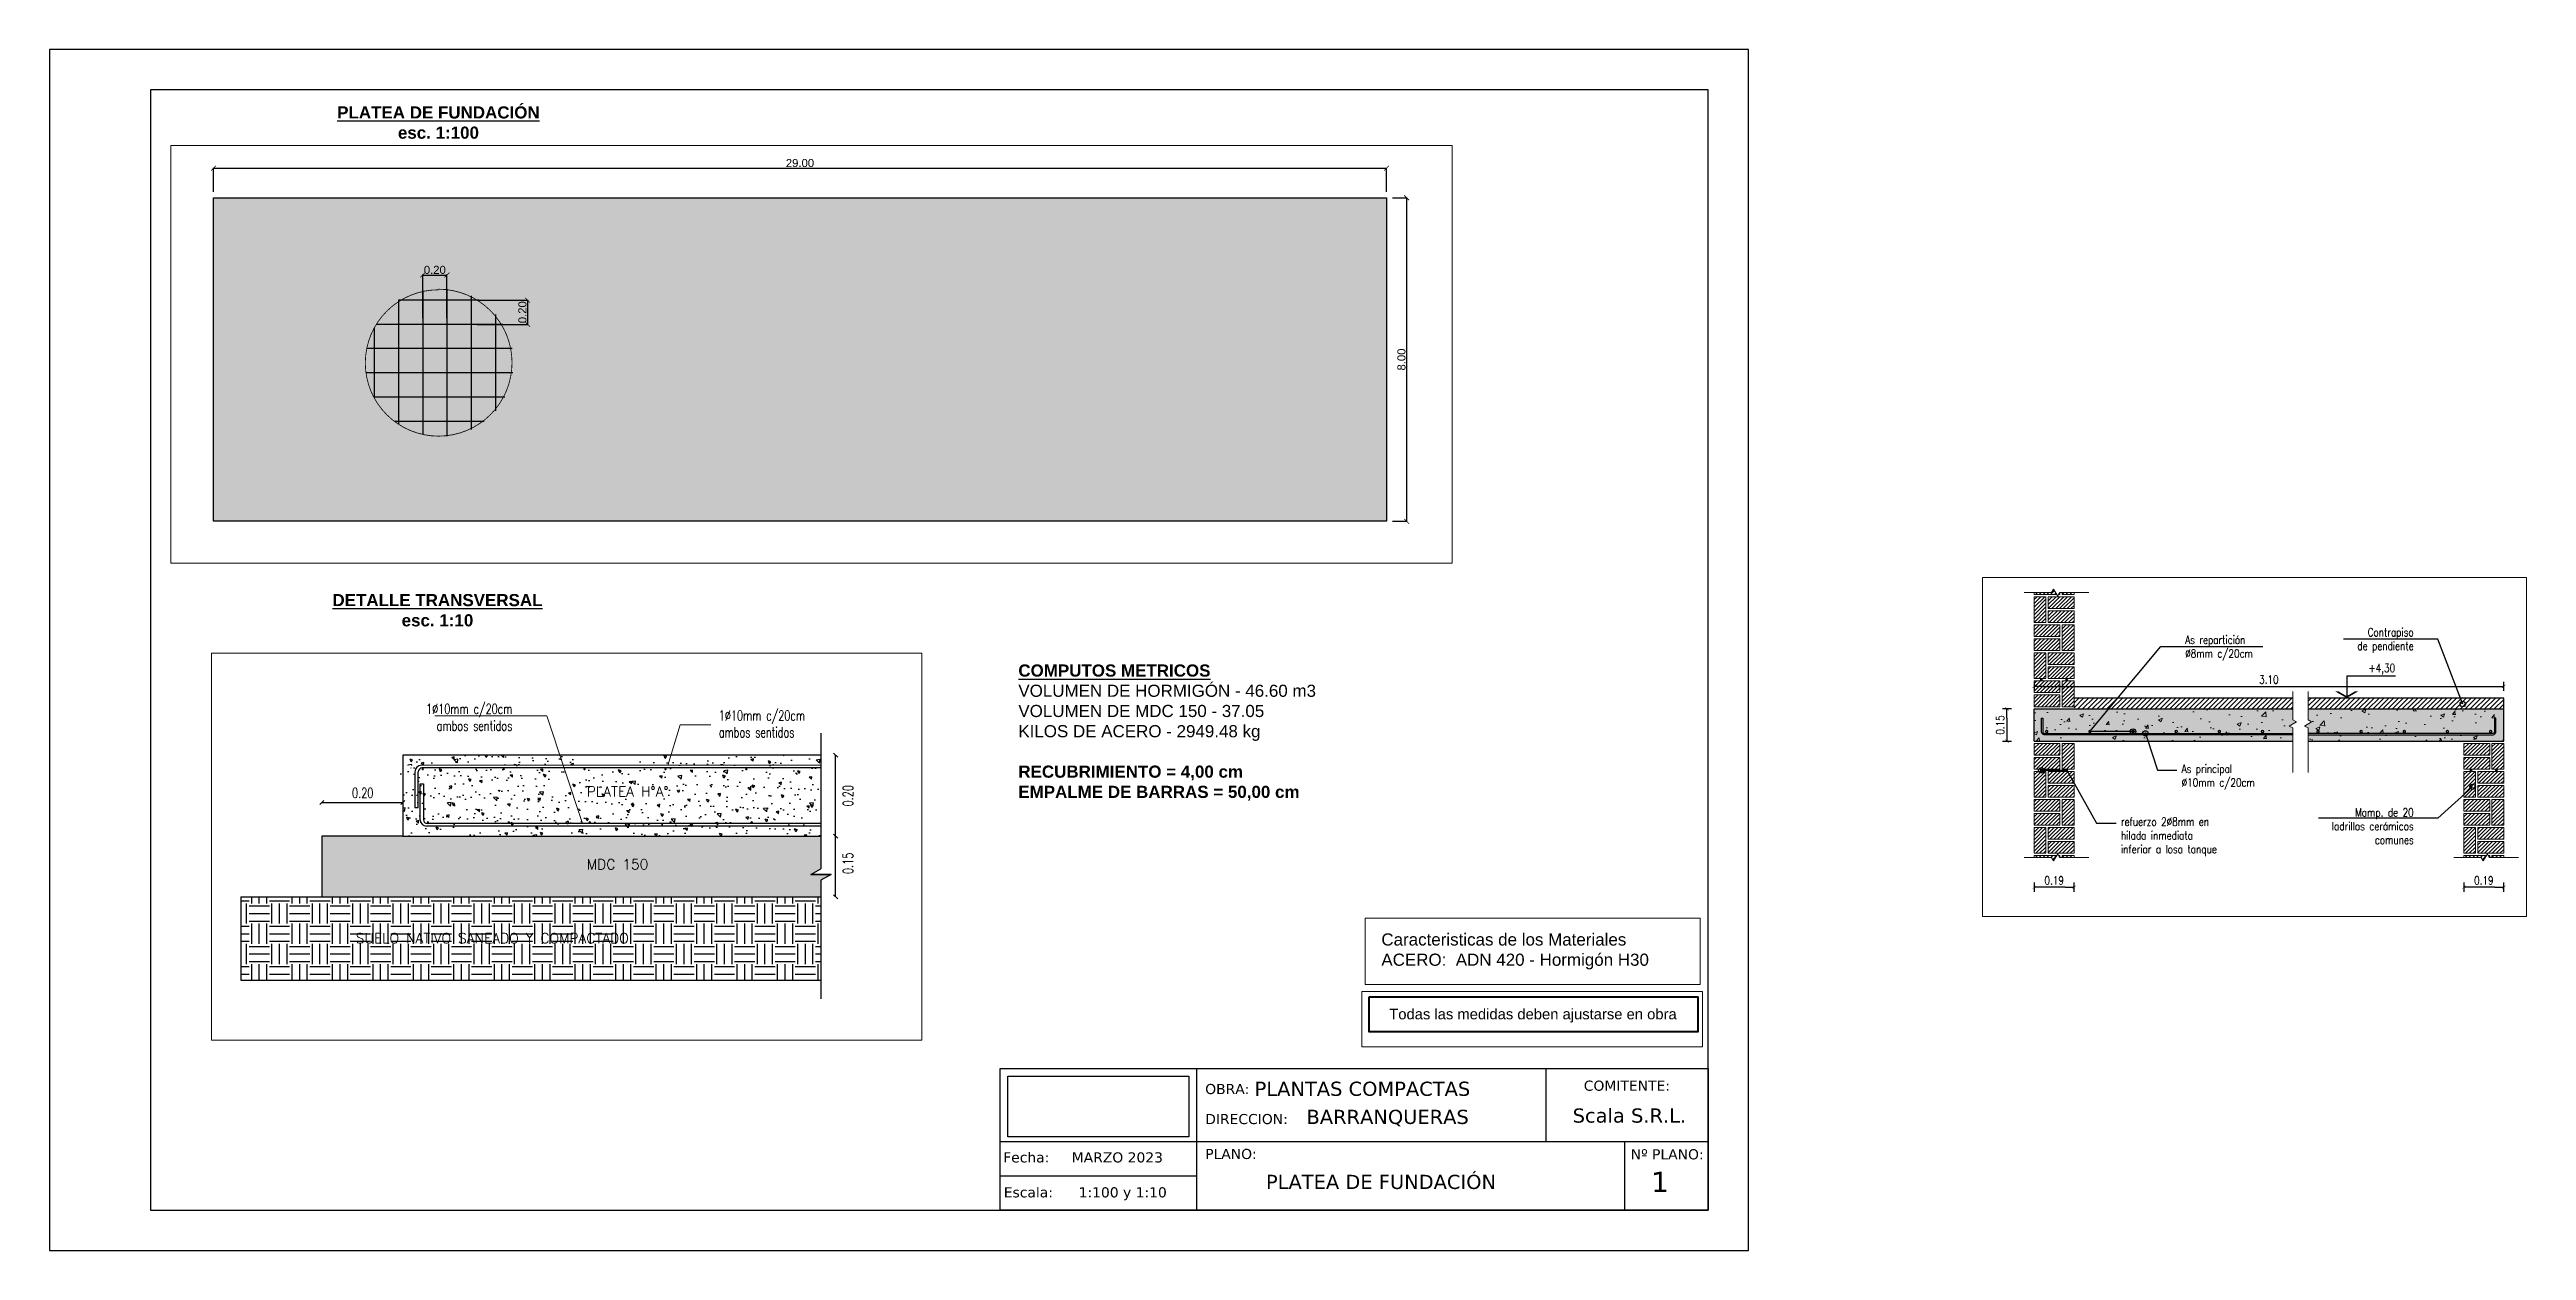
# Paper-space layout 'PL E3' of a CAD drawing. Header units: millimetres. Extents: x -18 to 594, y -3 to 294.
# The model-space entities are those that its viewports show. They can reach past a viewport. Long polylines and large blocks are cut down to what shows.
import ezdxf
from ezdxf import colors
from ezdxf.entities.mleader import LeaderData, LeaderLine
from ezdxf.enums import TextEntityAlignment as Align
from ezdxf.math import Vec2, Vec3

# ---------------------------------------------------------------- set-up
doc = ezdxf.new("R2010")
doc.units = ezdxf.units.MM
doc.header["$LTSCALE"] = 0.1
doc.header["$MEASUREMENT"] = 0
doc.header["$PDMODE"] = 3
doc.header["$PDSIZE"] = 0.1
doc.layers.get('DEFPOINTS').update_dxf_attribs({"color": 1})
for name, color, linetype, lineweight in [('00-COTAS', 1, 'Continuous', 9), ('referencias', 1, 'Continuous', 5), ('SOMBRA', 1, 'Continuous', 0)]:
    doc.layers.add(name, color=color, linetype=linetype, lineweight=lineweight)
for name, color, linetype in [('00-muros-a', 2, 'Continuous'), ('00-texto', 3, 'Continuous'), ('Armad long', 10, 'Continuous'), ('armadura', 10, 'Continuous'), ('AUXILIAR', 1, 'Continuous'), ('CONT_PLATEA', 4, 'Continuous'), ('Cotas', 1, 'Continuous'), ('COTAS-HECTOR', 2, 'Continuous'), ('COTAS-NIVEL', 2, 'Continuous'), ('Cuadro de rotulación', 7, 'Continuous'), ('FUNDACION', 4, 'Continuous'), ('FUNDACIONES-COTAS', 3, 'Continuous'), ('HIERROS', 10, 'Continuous'), ('Logo', 250, 'Continuous'), ('MARCO DE CARATULA', 7, 'Continuous'), ('MARCO DE HOJA', 7, 'Continuous'), ('recuadro', 18, 'Continuous'), ('Textos', 2, 'Continuous'), ('TRAMAS', 8, 'Continuous'), ('ZAPATA', 3, 'Continuous')]:
    doc.layers.add(name, color=color, linetype=linetype)
doc.styles.add('1 en 100', font='romans.shx', dxfattribs={"height": 0.17})
doc.styles.add('ARIAL', font='arial.ttf', dxfattribs={"height": 0.18})
doc.styles.add('Arial20', font='arial.ttf', dxfattribs={"height": 0.2})
doc.styles.add('ARIALB', font='simplex.shx', dxfattribs={"width": 0.784})
doc.styles.add('COTAS', font='ROMANS.shx', dxfattribs={"width": 0.7})
doc.styles.add('CYPETXT', font='simplex.shx', dxfattribs={"height": 0.2})
doc.styles.add('Verdana', font='verdana.ttf')
doc.dimstyles.new('1 en 100', dxfattribs={"dimtxt": 0.2, "dimasz": 0.17, "dimexe": 0, "dimexo": 0, "dimgap": 0.05, "dimtad": 1, "dimzin": 0, "dimdsep": 46, "dimtxsty": '1 en 100', "dimblk1": 'C-1', "dimblk2": 'C-1', "dimsah": 1, "dimcen": 0.17, "dimse1": 1, "dimse2": 1, "dimclrd": 1, "dimclrt": 256, "dimadec": 0, "dimazin": 0, "dimtfac": 1, "dimtofl": 0, "dimtmove": 2, "dimatfit": 3, "dimfxl": 1, "dimtolj": 1, "dimtzin": 0, "dimlwd": -1, "dimarcsym": 0})
doc.dimstyles.new('COTA-1-100', dxfattribs={"dimtxt": 0.2, "dimasz": 0.12, "dimexe": 0.012, "dimexo": 0.15, "dimgap": 0.025, "dimtad": 1, "dimzin": 0, "dimdsep": 46, "dimtxsty": 'Arial20', "dimblk1": 'ARCHTICK', "dimblk2": 'ARCHTICK', "dimsah": 1, "dimcen": 0.09, "dimclrd": 256, "dimclre": 256, "dimclrt": 256, "dimazin": 0, "dimtfac": 1, "dimtofl": 0, "dimtmove": 2, "dimatfit": 3, "dimldrblk": 'ARCHTICK', "dimfxl": 1, "dimtolj": 1, "dimtzin": 0, "dimarcsym": 0})
doc.dimstyles.new('COTA-20', dxfattribs={"dimscale": 1.75, "dimtxt": 0.015, "dimasz": 0.004, "dimexe": 0.08, "dimexo": 0.1, "dimgap": 0.005, "dimtad": 1, "dimzin": 0, "dimdsep": 46, "dimtxsty": 'COTAS', "dimblk": 'DOT', "dimcen": 0.1, "dimse1": 1, "dimse2": 1, "dimclrd": 256, "dimclre": 256, "dimclrt": 256, "dimadec": 0, "dimazin": 0, "dimtfac": 1, "dimtix": 1, "dimtmove": 2, "dimatfit": 3, "dimldrblk": 'DOT', "dimfxl": 0, "dimtolj": 1, "dimtzin": 0, "dimarcsym": 0})
picture_1 = doc.add_image_def('image1.jpg', size_in_pixel=(756, 253))
pattern_1 = [(45, (-1206.81926, -337.679604), (-0.035355339, 0.035355339), [])]
pattern_2 = [(140, (9.740124, -124.86772), (0.006275213, 0.071726018), [0.0075, -0.0825]), (85, (9.740124, -124.86772), (-0.075219213, -0.013875133), [0.006, -0.066]), (190.451444, (9.74065, -124.86174), (-0.068943999, 0.057850885), [0.00637402, -0.070114211]), (136.1842, (9.72012, -124.86772), (0.016551928, 0.106724133), [0.01125, -0.12375]), (186.635635, (9.7215, -124.85882), (-0.09741186, 0.093466195), [0.009561034, -0.105171376]), (81.184164, (9.72012, -124.86772), (-0.09741186, 0.093466195), [0.009, -0.099]), (111, (9.725124, -124.85772), (0.040261889, 0.059690705), [0.0075, -0.0825]), (56, (9.725124, -124.85772), (-0.072515005, 0.024331533), [0.006, -0.066]), (161.451445, (9.72848, -124.852744), (-0.032253115, 0.084022238), [0.006374019, -0.070114211]), (127.5, (9.740124, -124.867718), (-0.0332893854, 0.0012159855), [0, -0.0652, 0, -0.067, 0, -0.06625]), (97.5, (9.740124, -124.867718), (-0.039441171, 0.0263069537), [0, -0.0382, 0, -0.0637, 0, -0.02525]), (57.5, (9.740124, -124.890018), (0.0022554872, 0.0533822436), [0, -0.025, 0, -0.078, 0, -0.1035]), (47.5, (9.740124, -124.90002), (-0.010010498, 0.058318617), [0, -0.0325, 0, -0.0518, 0, -0.0735])]

psp = doc.layouts.new('PL E3')

# ---------------------------------------------------------------- texts
at = {"char_height": 3, "width": 113.6727, "attachment_point": 2}
for s, insert in [('\\pt159;{\\fArial|b1|i0|c0|p34;\\LPLATEA DE FUNDACIÓN\\P\\lesc. 1:100}', (77.87, 279.64)), ('\\pt159;{\\fArial|b1|i0|c0|p34;\\LDETALLE TRANSVERSAL \\P\\lesc. 1:10}', (77.63, 159.04))]:
    psp.add_mtext(s, dxfattribs=dict(at, insert=insert))
at = {"linetype": 'Continuous', "char_height": 3, "attachment_point": 1, "style": 'ARIAL'}
for s, insert in [('{\\fArial|b1|i0|c0|p34;\\LCOMPUTOS METRICOS}\\PVOLUMEN DE HORMIGÓN - 46.60 m3\\PVOLUMEN DE MDC 150 - 37.05\\PKILOS DE ACERO - 2949.48 kg\\P\\P{\\fArial|b1|i0|c0|p34;RECUBRIMIENTO = 4,00 cm\\PEMPALME DE BARRAS = 50,00 cm }', (221.23, 141.62)), ('Caracteristicas de los Materiales\\PACERO:  ADN 420 - Hormigón H30 ', (310.97, 75.11))]:
    psp.add_mtext(s, dxfattribs=dict(at, insert=insert))
at = {"layer": '00-texto', "color": 250, "style": 'Verdana'}
psp.add_text('1', height=5, dxfattribs=at).set_placement((377.65, 11.15))
at = {"layer": 'Cuadro de rotulación', "color": 250, "style": 'Verdana'}
for s, p in [('OBRA:', (267.42, 35.38)), ('COMITENTE:', (361.01, 36.2)), ('DIRECCION:', (267.42, 27.95)), ('PLANO:', (267.42, 19.32)), ('Nº PLANO:', (372.62, 19.23))]:
    psp.add_text(s, height=2.5, dxfattribs=at).set_placement(p)
for s, height, p in [('PLANTAS COMPACTAS', 3.5, (279.63, 36.69)), ('BARRANQUERAS ', 3.5, (292.46, 29.74)), ('Scala S.R.L.', 3.5, (358.26, 30.07)), ('Fecha:', 2.5, (217.49, 19.72)), ('Escala:', 2.5, (217.63, 11.08)), ('PLATEA DE FUNDACIÓN', 3.5, (282.44, 13.66))]:
    psp.add_text(s, height=height, dxfattribs=at).set_placement(p, align=Align.MIDDLE_LEFT)
for s, p in [('MARZO 2023', (245.7, 19.72)), ('1:100 y 1:10', (247.03, 11.08))]:
    psp.add_text(s, height=2.5, dxfattribs=at).set_placement(p, align=Align.MIDDLE_CENTER)

msp = doc.modelspace()

# ---------------------------------------------------------------- texts
at = {"layer": 'referencias', "char_height": 0.025, "attachment_point": 1, "style": '1 en 100'}
for s, insert, width in [('PLATEA H°A°', (241.9346, 13.033), 0.234622), ('MDC 150', (241.9346, 12.8529), 0.234622), ('SUELO NATIVO SANEADO Y COMPACTADO', (241.3635, 12.6704), 0.935976)]:
    msp.add_mtext(s, dxfattribs=dict(at, insert=insert, width=width))
at = {"layer": 'Textos', "linetype": 'Continuous', "style": 'ARIAL'}
msp.add_text('Todas las medidas deben ajustarse en obra', height=0.26145, dxfattribs=at).set_placement((421.2811, 140.7445))

# ---------------------------------------------------------------- blocks, each defined once
blk = doc.blocks.new('C-1')
for p, q in [((0, -0.5), (0, 0.5)), ((-1, 0), (0, 0))]:
    blk.add_line(p, q)
at = {"const_width": 0.05}
for points in [[(-0.5, 0), (0, 0)], [(-0.177, -0.177), (0.177, 0.177)]]:
    blk.add_lwpolyline(points, dxfattribs=at)
blk = doc.blocks.new('*D345')
at = {"layer": 'Cotas', "color": 1, "transparency": 16777216}
blk.add_line((404.661, 142.9998), (404.661, 142.7398), dxfattribs=at)
at = {"layer": 'DEFPOINTS', "color": 0, "transparency": 16777216}
for p in [(405.1639, 143.1698), (404.661, 142.5698), (405.1639, 142.5698)]:
    blk.add_point(p, dxfattribs=at)
at = {"layer": 'Cotas', "color": 1, "transparency": 16777216, "xscale": 0.17, "yscale": 0.17, "zscale": 0.17}
for p, rotation in [((404.661, 143.1698), 90), ((404.661, 142.5698), 270)]:
    blk.add_blockref('C-1', p, dxfattribs=dict(at, rotation=rotation))
at = {"layer": 'Cotas', "color": 2, "transparency": 16777216, "insert": (404.5345, 142.8698), "char_height": 0.153, "attachment_point": 5, "rotation": 90, "style": 'ARIALB'}
blk.add_mtext('\\A1;0.15', dxfattribs=at)
blk = doc.blocks.new('*D346')
at = {"layer": 'Cotas', "color": 1, "transparency": 16777216}
blk.add_line((405.7383, 139.8612), (405.3339, 139.8612), dxfattribs=at)
at = {"layer": 'DEFPOINTS', "color": 0, "transparency": 16777216}
for p in [(405.1639, 140.4115), (405.9083, 140.4115), (405.1639, 139.8612)]:
    blk.add_point(p, dxfattribs=at)
at = {"layer": 'Cotas', "color": 1, "transparency": 16777216, "xscale": 0.17, "yscale": 0.17, "zscale": 0.17, "rotation": 180}
blk.add_blockref('C-1', (405.1639, 139.8612), dxfattribs=at)
at = {"layer": 'Cotas', "color": 1, "transparency": 16777216, "xscale": 0.17, "yscale": 0.17, "zscale": 0.17}
blk.add_blockref('C-1', (405.9083, 139.8612), dxfattribs=at)
at = {"layer": 'Cotas', "color": 2, "transparency": 16777216, "insert": (405.5361, 139.9877), "char_height": 0.153, "attachment_point": 5, "style": 'ARIALB'}
blk.add_mtext('\\A1;0.19', dxfattribs=at)
blk = doc.blocks.new('*D347')
at = {"layer": 'Cotas', "color": 1, "transparency": 16777216}
blk.add_line((405.3339, 143.5864), (413.7004, 143.5864), dxfattribs=at)
at = {"layer": 'DEFPOINTS', "color": 0, "transparency": 16777216}
for p in [(413.8704, 143.5864), (405.1639, 143.1698), (413.8704, 143.1698)]:
    blk.add_point(p, dxfattribs=at)
at = {"layer": 'Cotas', "color": 1, "transparency": 16777216, "xscale": 0.17, "yscale": 0.17, "zscale": 0.17, "rotation": 180}
blk.add_blockref('C-1', (405.1639, 143.5864), dxfattribs=at)
at = {"layer": 'Cotas', "color": 1, "transparency": 16777216, "xscale": 0.17, "yscale": 0.17, "zscale": 0.17}
blk.add_blockref('C-1', (413.8704, 143.5864), dxfattribs=at)
at = {"layer": 'Cotas', "color": 2, "transparency": 16777216, "insert": (409.5171, 143.7129), "char_height": 0.153, "attachment_point": 5, "style": 'ARIALB'}
blk.add_mtext('\\A1;3.10', dxfattribs=at)
blk = doc.blocks.new('_Origin')
at = {"color": 0, "linetype": 'ByBlock', "lineweight": -2}
blk.add_line((0, 0), (-1, 0), dxfattribs=at)
blk.add_circle((0, 0), 0.5, dxfattribs=at)
blk = doc.blocks.new('niv')
at = {"linetype": 'ByBlock'}
blk.add_line((0, 0.3254), (0, 0), dxfattribs=at)
blk.add_line((0, 0.3254), (0.7204, 0.3254))
for points in [[(-0.1724, 0.0996), (-0.1232, 0.0996), (0, 0), (0, 0.0284)], [(0.1724, 0.0996), (0.1232, 0.0996), (0, 0), (0, 0.0284)]]:
    blk.add_solid(points)
at = {"style": 'COTAS', "width": 0.8}
blk.add_attdef('NIVEL', text='', height=0.1478, dxfattribs=at).set_placement((0.7126, 0.3816), align=Align.RIGHT)
blk = doc.blocks.new('*D348')
at = {"layer": 'Cotas', "color": 1, "transparency": 16777216}
blk.add_line((413.7049, 139.8612), (413.3004, 139.8612), dxfattribs=at)
at = {"layer": 'DEFPOINTS', "color": 0, "transparency": 16777216}
for p in [(413.1304, 140.4115), (413.8749, 140.4115), (413.1304, 139.8612)]:
    blk.add_point(p, dxfattribs=at)
at = {"layer": 'Cotas', "color": 1, "transparency": 16777216, "xscale": 0.17, "yscale": 0.17, "zscale": 0.17, "rotation": 180}
blk.add_blockref('C-1', (413.1304, 139.8612), dxfattribs=at)
at = {"layer": 'Cotas', "color": 1, "transparency": 16777216, "xscale": 0.17, "yscale": 0.17, "zscale": 0.17}
blk.add_blockref('C-1', (413.8749, 139.8612), dxfattribs=at)
at = {"layer": 'Cotas', "color": 2, "transparency": 16777216, "insert": (413.5026, 139.9877), "char_height": 0.153, "attachment_point": 5, "style": 'ARIALB'}
blk.add_mtext('\\A1;0.19', dxfattribs=at)
blk = doc.blocks.new('_ARCHTICK')
at = {"color": 0, "linetype": 'ByBlock', "const_width": 0.15}
blk.add_lwpolyline([(-0.5, -0.5), (0.5, 0.5)], dxfattribs=at)
blk = doc.blocks.new('*D449')
at = {"layer": 'DEFPOINTS', "color": 0, "transparency": 16777216}
for p in [(245.4511, 27.7779), (244.8511, 26.5578), (245.4511, 26.5578)]:
    blk.add_point(p, dxfattribs=at)
at = {"layer": 'FUNDACIONES-COTAS', "lineweight": -2, "transparency": 16777216}
for p, q in [((244.8511, 26.7078), (244.8511, 27.7899)), ((244.8511, 27.7779), (245.4511, 27.7779)), ((245.4511, 26.7078), (245.4511, 27.7899))]:
    blk.add_line(p, q, dxfattribs=at)
at = {"layer": 'FUNDACIONES-COTAS', "lineweight": -2, "transparency": 16777216, "xscale": 0.12, "yscale": 0.12, "zscale": 0.12, "rotation": 180}
blk.add_blockref('_ARCHTICK', (244.8511, 27.7779), dxfattribs=at)
at = {"layer": 'FUNDACIONES-COTAS', "lineweight": -2, "transparency": 16777216, "xscale": 0.12, "yscale": 0.12, "zscale": 0.12}
blk.add_blockref('_ARCHTICK', (245.4511, 27.7779), dxfattribs=at)
at = {"layer": 'FUNDACIONES-COTAS', "transparency": 16777216, "insert": (245.1511, 27.905), "char_height": 0.2, "attachment_point": 5, "style": 'Arial20'}
blk.add_mtext('\\A1;0.20', dxfattribs=at)
blk = doc.blocks.new('*D450')
at = {"layer": 'DEFPOINTS', "color": 0, "transparency": 16777216}
for p in [(246.0511, 27.1578), (246.0511, 26.5578), (247.4441, 26.5578)]:
    blk.add_point(p, dxfattribs=at)
at = {"layer": 'FUNDACIONES-COTAS', "lineweight": -2, "transparency": 16777216}
for p, q in [((246.2011, 27.1578), (247.4561, 27.1578)), ((247.4441, 27.1578), (247.4441, 26.5578)), ((246.2011, 26.5578), (247.4561, 26.5578))]:
    blk.add_line(p, q, dxfattribs=at)
at = {"layer": 'FUNDACIONES-COTAS', "lineweight": -2, "transparency": 16777216, "xscale": 0.12, "yscale": 0.12, "zscale": 0.12}
for p, rotation in [((247.4441, 27.1578), 90), ((247.4441, 26.5578), 270)]:
    blk.add_blockref('_ARCHTICK', p, dxfattribs=dict(at, rotation=rotation))
at = {"layer": 'FUNDACIONES-COTAS', "transparency": 16777216, "insert": (247.317, 26.8578), "char_height": 0.2, "attachment_point": 5, "rotation": 90, "style": 'Arial20'}
blk.add_mtext('\\A1;0.20', dxfattribs=at)
blk = doc.blocks.new('*D451')
at = {"layer": 'DEFPOINTS', "color": 0, "transparency": 16777216}
for p in [(268.6781, 30.4196), (239.6781, 29.6883), (268.6781, 29.6883)]:
    blk.add_point(p, dxfattribs=at)
at = {"layer": 'FUNDACIONES-COTAS', "lineweight": -2, "transparency": 16777216}
for p, q in [((239.6781, 29.8383), (239.6781, 30.4316)), ((239.6781, 30.4196), (268.6781, 30.4196)), ((268.6781, 29.8383), (268.6781, 30.4316))]:
    blk.add_line(p, q, dxfattribs=at)
at = {"layer": 'FUNDACIONES-COTAS', "lineweight": -2, "transparency": 16777216, "xscale": 0.12, "yscale": 0.12, "zscale": 0.12, "rotation": 180}
blk.add_blockref('_ARCHTICK', (239.6781, 30.4196), dxfattribs=at)
at = {"layer": 'FUNDACIONES-COTAS', "lineweight": -2, "transparency": 16777216, "xscale": 0.12, "yscale": 0.12, "zscale": 0.12}
blk.add_blockref('_ARCHTICK', (268.6781, 30.4196), dxfattribs=at)
at = {"layer": 'FUNDACIONES-COTAS', "transparency": 16777216, "insert": (254.1781, 30.5467), "char_height": 0.2, "attachment_point": 5, "style": 'Arial20'}
blk.add_mtext('\\A1;29.00', dxfattribs=at)
blk = doc.blocks.new('*D452')
at = {"layer": 'DEFPOINTS', "color": 0, "transparency": 16777216}
for p in [(268.6781, 29.6883), (268.6781, 21.6883), (269.1745, 21.6883)]:
    blk.add_point(p, dxfattribs=at)
at = {"layer": 'FUNDACIONES-COTAS', "lineweight": -2, "transparency": 16777216}
for p, q in [((268.8281, 29.6883), (269.1865, 29.6883)), ((269.1745, 29.6883), (269.1745, 21.6883)), ((268.8281, 21.6883), (269.1865, 21.6883))]:
    blk.add_line(p, q, dxfattribs=at)
at = {"layer": 'FUNDACIONES-COTAS', "lineweight": -2, "transparency": 16777216, "xscale": 0.12, "yscale": 0.12, "zscale": 0.12}
for p, rotation in [((269.1745, 29.6883), 90), ((269.1745, 21.6883), 270)]:
    blk.add_blockref('_ARCHTICK', p, dxfattribs=dict(at, rotation=rotation))
at = {"layer": 'FUNDACIONES-COTAS', "transparency": 16777216, "insert": (269.0474, 25.6883), "char_height": 0.2, "attachment_point": 5, "rotation": 90, "style": 'Arial20'}
blk.add_mtext('\\A1;8.00', dxfattribs=at)
blk = doc.blocks.new('_Oblique')
at = {"color": 0, "linetype": 'ByBlock', "lineweight": -2}
blk.add_line((-0.5, -0.5), (0.5, 0.5), dxfattribs=at)
blk = doc.blocks.new('*D453')
at = {"layer": '00-COTAS', "lineweight": -2, "transparency": 16777216}
blk.add_line((242.5499, 12.9101), (242.5499, 13.1101), dxfattribs=at)
at = {"layer": 'DEFPOINTS', "color": 0, "transparency": 16777216}
for p in [(242.5135, 13.1101), (242.5499, 13.1101), (242.5135, 12.9101)]:
    blk.add_point(p, dxfattribs=at)
at = {"layer": '00-COTAS', "lineweight": -2, "transparency": 16777216, "xscale": 0.01, "yscale": 0.01, "zscale": 0.01}
for p, rotation in [((242.5499, 13.1101), 90), ((242.5499, 12.9101), 270)]:
    blk.add_blockref('_Oblique', p, dxfattribs=dict(at, rotation=rotation))
at = {"layer": '00-COTAS', "transparency": 16777216, "insert": (242.5804, 13.0101), "char_height": 0.025, "attachment_point": 5, "rotation": 90, "style": 'COTAS'}
blk.add_mtext('\\A1;0.20', dxfattribs=at)
blk = doc.blocks.new('_Dot')
at = {"color": 0, "linetype": 'ByBlock', "lineweight": -2}
blk.add_line((-0.5, 0), (-1, 0), dxfattribs=at)
at = {"color": 0, "linetype": 'ByBlock', "const_width": 0.5}
blk.add_lwpolyline([(-0.25, 0, 1), (0.25, 0, 1)], format="xyb", close=True, dxfattribs=at)
blk = doc.blocks.new('_None')
blk = doc.blocks.new('*D454')
at = {"layer": '00-COTAS', "lineweight": -2, "transparency": 16777216}
blk.add_line((242.5499, 12.7601), (242.5499, 12.9101), dxfattribs=at)
at = {"layer": 'DEFPOINTS', "color": 0, "transparency": 16777216}
for p in [(242.5135, 12.9101), (242.5499, 12.9101), (242.5135, 12.7601)]:
    blk.add_point(p, dxfattribs=at)
at = {"layer": '00-COTAS', "lineweight": -2, "transparency": 16777216, "xscale": 0.01, "yscale": 0.01, "zscale": 0.01}
for p, rotation in [((242.5499, 12.9101), 90), ((242.5499, 12.7601), 270)]:
    blk.add_blockref('_Oblique', p, dxfattribs=dict(at, rotation=rotation))
at = {"layer": '00-COTAS', "transparency": 16777216, "insert": (242.5804, 12.8429), "char_height": 0.025, "attachment_point": 5, "rotation": 90, "style": 'COTAS'}
blk.add_mtext('\\A1;0.15', dxfattribs=at)
blk = doc.blocks.new('*D456')
at = {"layer": '00-COTAS', "lineweight": -2, "transparency": 16777216}
blk.add_line((241.2798, 12.993), (241.4798, 12.993), dxfattribs=at)
at = {"layer": 'DEFPOINTS', "color": 0, "transparency": 16777216}
for p in [(241.4798, 13.0294), (241.4798, 12.993), (241.2798, 12.9101)]:
    blk.add_point(p, dxfattribs=at)
at = {"layer": '00-COTAS', "lineweight": -2, "transparency": 16777216, "xscale": 0.01, "yscale": 0.01, "zscale": 0.01, "rotation": 180}
blk.add_blockref('_Oblique', (241.2798, 12.993), dxfattribs=at)
at = {"layer": '00-COTAS', "lineweight": -2, "transparency": 16777216, "xscale": 0.01, "yscale": 0.01, "zscale": 0.01}
blk.add_blockref('_Oblique', (241.4798, 12.993), dxfattribs=at)
at = {"layer": '00-COTAS', "transparency": 16777216, "insert": (241.3807, 13.0171), "char_height": 0.025, "attachment_point": 5, "style": 'COTAS'}
blk.add_mtext('\\A1;0.20', dxfattribs=at)

# ---------------------------------------------------------------- dimensions: what is measured, and where the dimension line sits
at = {"layer": '00-COTAS'}
for base, p1, p2, text, picture, middle in [((242.5499, 13.1101), (242.5135, 12.9101), (242.5135, 13.1101), '0.20', '*D453', (242.5804, 13.0101)), ((242.5499, 12.9101), (242.5135, 12.7601), (242.5135, 12.9101), '0.15', '*D454', (242.5804, 12.8429))]:
    dim = msp.add_linear_dim(base=base, p1=p1, p2=p2, angle=90, text=text, dimstyle='COTA-20', override={"dimscale": 1, "dimtxt": 0.025, "dimasz": 0.01, "dimblk1": 'Oblique', "dimblk2": 'Oblique', "dimsah": 1}, dxfattribs=at)
    dim.commit()
    dim.dimension.update_dxf_attribs({"geometry": picture, "text_midpoint": middle, "dimtype": 160})
dim = msp.add_linear_dim(base=(241.4798, 12.993), p1=(241.2798, 12.9101), p2=(241.4798, 13.0294), text='0.20', dimstyle='COTA-20', override={"dimscale": 1, "dimtxt": 0.025, "dimasz": 0.01, "dimblk1": 'Oblique', "dimblk2": 'Oblique', "dimsah": 1}, dxfattribs=at)
dim.commit()
dim.dimension.update_dxf_attribs({"geometry": '*D456', "text_midpoint": (241.3807, 13.0171), "dimtype": 160})
at = {"layer": 'Cotas'}
dim = msp.add_linear_dim(base=(413.8704, 143.5864), p1=(405.1639, 143.1698), p2=(413.8704, 143.1698), text='3.10', dimstyle='1 en 100', override={"dimtxt": 0.153, "dimlfac": 0.25, "dimtxsty": 'ARIALB', "dimclrt": 2}, dxfattribs=at)
dim.commit()
dim.dimension.update_dxf_attribs({"geometry": '*D347', "text_midpoint": (409.5171, 143.7129)})
dim = msp.add_linear_dim(base=(404.661, 142.5698), p1=(405.1639, 143.1698), p2=(405.1639, 142.5698), angle=90, dimstyle='1 en 100', override={"dimtxt": 0.153, "dimlfac": 0.25, "dimtxsty": 'ARIALB', "dimclrt": 2}, dxfattribs=at)
dim.commit()
dim.dimension.update_dxf_attribs({"geometry": '*D345', "text_midpoint": (404.5345, 142.8698)})
for base, p1, p2, picture, middle in [((405.1639, 139.8612), (405.9083, 140.4115), (405.1639, 140.4115), '*D346', (405.5361, 139.9877)), ((413.1304, 139.8612), (413.8749, 140.4115), (413.1304, 140.4115), '*D348', (413.5026, 139.9877))]:
    dim = msp.add_linear_dim(base=base, p1=p1, p2=p2, dimstyle='1 en 100', override={"dimtxt": 0.153, "dimlfac": 0.25, "dimtxsty": 'ARIALB', "dimclrt": 2}, dxfattribs=at)
    dim.commit()
    dim.dimension.update_dxf_attribs({"geometry": picture, "text_midpoint": middle})
at = {"layer": 'FUNDACIONES-COTAS'}
dim = msp.add_linear_dim(base=(268.6781, 30.4196), p1=(239.6781, 29.6883), p2=(268.6781, 29.6883), dimstyle='COTA-1-100', dxfattribs=at)
dim.commit()
dim.dimension.update_dxf_attribs({"geometry": '*D451', "text_midpoint": (254.1781, 30.5467)})
dim = msp.add_linear_dim(base=(269.1745, 21.6883), p1=(268.6781, 29.6883), p2=(268.6781, 21.6883), angle=90, dimstyle='COTA-1-100', dxfattribs=at)
dim.commit()
dim.dimension.update_dxf_attribs({"geometry": '*D452', "text_midpoint": (269.0474, 25.6883)})
for base, p1, p2, angle, picture, middle in [((245.4511, 27.7779), (244.8511, 26.5578), (245.4511, 26.5578), 180, '*D449', (245.1511, 27.905)), ((247.4441, 26.5578), (246.0511, 27.1578), (246.0511, 26.5578), 90, '*D450', (247.317, 26.8578))]:
    dim = msp.add_linear_dim(base=base, p1=p1, p2=p2, angle=angle, text='0.20', dimstyle='COTA-1-100', dxfattribs=at)
    dim.commit()
    dim.dimension.update_dxf_attribs({"geometry": picture, "text_midpoint": middle})

# ---------------------------------------------------------------- hatches: boundary and pattern name
at = {"layer": 'armadura'}
for points in [[(241.5261, 13.0758, 1), (241.5321, 13.0758, 1)], [(241.7261, 13.0758, 1), (241.7321, 13.0758, 1)], [(241.9261, 13.0758, 1), (241.9321, 13.0758, 1)], [(242.1261, 13.0758, 1), (242.1321, 13.0758, 1)], [(242.3261, 13.0758, 1), (242.3321, 13.0758, 1)], [(241.5389, 12.9443, -1), (241.5449, 12.9443, -1)], [(241.7389, 12.9443, -1), (241.7449, 12.9443, -1)], [(241.9389, 12.9443, -1), (241.9449, 12.9443, -1)], [(242.1389, 12.9443, -1), (242.1449, 12.9443, -1)], [(242.3389, 12.9443, -1), (242.3449, 12.9443, -1)]]:
    msp.add_hatch(color=256, dxfattribs=at).paths.add_polyline_path(points)
at = {"layer": 'FUNDACIONES-COTAS'}
h = msp.add_hatch(dxfattribs=at)
h.set_pattern_fill('HONEY', color=256, scale=0.1)
h.paths.add_polyline_path([(241.2798, 12.9101), (241.2798, 12.7601), (242.5135, 12.7601), (242.5135, 12.8014), (242.5385, 12.8155), (242.4885, 12.8155), (242.5135, 12.8296), (242.5135, 12.9101), (241.4798, 12.9101)])
h.paths.add_polyline_path([(241.9284, 12.8216), (242.1075, 12.8216), (242.1075, 12.8591), (241.9284, 12.8591)], flags=24)
at = {"layer": 'FUNDACIONES-COTAS', "true_color": 0xc7c8ca}
h = msp.add_hatch(dxfattribs=at)
h.set_pattern_fill('EARTH', color=9, scale=0.2)
h.paths.add_polyline_path([(242.5135, 12.7601), (241.0798, 12.7601), (241.0798, 12.5537), (242.5135, 12.5537)])
h.paths.add_polyline_path([(241.3573, 12.6392), (242.1365, 12.6392), (242.1365, 12.6767), (241.3573, 12.6767)], flags=24)
at = {"layer": 'SOMBRA'}
h = msp.add_hatch(dxfattribs=at)
h.set_pattern_fill('ANSI31', color=256, scale=0.4)
h.set_pattern_definition(pattern_1)
h.paths.add_polyline_path([(405.3839, 145.2498), (405.1639, 145.2498), (405.1639, 144.7698), (405.3839, 144.7698)])
h.paths.add_polyline_path([(405.5249, 145.3911), (405.4887, 145.3282), (405.1639, 145.3282), (405.1639, 145.2898), (405.5844, 145.2898)])
h.paths.add_polyline_path([(405.9039, 145.3282), (405.6839, 145.3282), (405.6839, 145.2898), (405.9039, 145.2898)])
h.paths.add_polyline_path([(405.6439, 145.3282), (405.6365, 145.3282), (405.6177, 145.2898), (405.6439, 145.2898)])
h.paths.add_polyline_path([(405.9039, 145.2498), (405.4239, 145.2498), (405.4239, 145.0298), (405.9039, 145.0298)])
h.paths.add_polyline_path([(405.9039, 144.9898), (405.4239, 144.9898), (405.4239, 144.7698), (405.9039, 144.7698)])
h.paths.add_polyline_path([(405.6439, 144.7298), (405.1639, 144.7298), (405.1639, 144.5098), (405.6439, 144.5098)])
h.paths.add_polyline_path([(405.6439, 144.4698), (405.1639, 144.4698), (405.1639, 144.2498), (405.6439, 144.2498)])
h.paths.add_polyline_path([(405.9039, 144.7298), (405.6839, 144.7298), (405.6839, 144.2498), (405.9039, 144.2498)])
h.paths.add_polyline_path([(405.9039, 144.2098), (405.4239, 144.2098), (405.4239, 143.9898), (405.9039, 143.9898)])
h.paths.add_polyline_path([(405.3839, 144.2098), (405.1639, 144.2098), (405.1639, 143.7298), (405.3839, 143.7298)])
h.paths.add_polyline_path([(405.9039, 143.9498), (405.4239, 143.9498), (405.4239, 143.7298), (405.9039, 143.7298)])
h.paths.add_polyline_path([(405.6439, 143.6898), (405.1639, 143.6898), (405.1639, 143.4698), (405.6439, 143.4698)])
h.paths.add_polyline_path([(405.9039, 143.6898), (405.6839, 143.6898), (405.6839, 143.2098), (405.9039, 143.2098)])
h.paths.add_polyline_path([(405.6439, 143.4298), (405.1639, 143.4298), (405.1639, 143.2098), (405.6439, 143.2098)])
at = {"layer": 'SOMBRA', "true_color": 0x2776bb}
h = msp.add_hatch(dxfattribs=at)
h.set_pattern_fill('ANSI31', color=152, scale=0.02)
h.set_pattern_definition([(45, (-3718.19668, -1595.034904), (-0.0449012806, 0.0449012806), [])])
h.paths.add_polyline_path([(409.9632, 143.3698), (405.9039, 143.3698), (405.9039, 143.2098), (405.9039, 143.1698), (409.9632, 143.1698)])
h.paths.add_polyline_path([(413.8704, 143.3698), (410.2461, 143.3698), (410.2461, 143.1698), (413.8704, 143.1698)])
at = {"layer": 'SOMBRA'}
h = msp.add_hatch(color=253, dxfattribs=at)
h.dxf.hatch_style = 1
h.paths.add_polyline_path([(409.9632, 143.1698), (405.1639, 143.1698), (405.1639, 142.5698), (409.9632, 142.5698), (409.9632, 142.6898), (405.3506, 142.6898, -0.414214), (405.3026, 142.7378), (405.3026, 142.9938), (405.3266, 142.9938), (405.3266, 142.7378, 0.414214), (405.3506, 142.7138), (409.9632, 142.7138), (409.9632, 142.8167), (409.8941, 142.8507), (410.0262, 142.9283), (409.9632, 142.9645)])
h.paths.add_polyline_path([(407.8108, 142.7491, -1), (407.7858, 142.7491, -1)], flags=16)
h.paths.add_polyline_path([(408.6108, 142.7491, -1), (408.5858, 142.7491, -1)], flags=16)
h.paths.add_polyline_path([(407.0108, 142.7491, -1), (406.9858, 142.7491, -1)], flags=16)
h.paths.add_polyline_path([(409.3858, 142.7491, -1), (409.4108, 142.7491, -1)], flags=16)
h.paths.add_polyline_path([(406.2108, 142.7491, -1), (406.1858, 142.7491, -1)], flags=16)
h.paths.add_polyline_path([(405.4108, 142.7491, -1), (405.3858, 142.7491, -1)], flags=16)
h.paths.add_polyline_path([(413.6986, 142.9938), (413.7226, 142.9938), (413.7226, 142.7378, -0.414214), (413.6746, 142.6898), (410.2461, 142.6898), (410.2461, 142.5698), (413.8704, 142.5698), (413.8704, 143.1698), (410.2461, 143.1698), (410.2461, 142.9645), (410.3091, 142.9283), (410.177, 142.8507), (410.2461, 142.8167), (410.2461, 142.7138), (413.6746, 142.7138, 0.414214), (413.6986, 142.7378)])
h.paths.add_polyline_path([(410.4394, 142.7491, -1), (410.4144, 142.7491, -1)], flags=16)
h.paths.add_polyline_path([(411.2144, 142.7491, -1), (411.2394, 142.7491, -1)], flags=16)
h.paths.add_polyline_path([(412.0144, 142.7491, -1), (412.0394, 142.7491, -1)], flags=16)
h.paths.add_polyline_path([(412.8144, 142.7491, -1), (412.8394, 142.7491, -1)], flags=16)
h.paths.add_polyline_path([(413.6144, 142.7491, -1), (413.6394, 142.7491, -1)], flags=16)
h = msp.add_hatch(dxfattribs=at)
h.set_pattern_fill('AR-CONC', color=2, scale=0.004)
h.set_pattern_definition([(50, (-3718.1967, -1591.0349), (0.728738676, -0.06375634), [0.0762, -0.8382]), (355, (-3718.1967, -1591.0349), (-0.14097369, 0.76422738), [0.06096, -0.67056234]), (100.451445, (-3718.13595, -1591.0402), (0.58776499, 0.70047101), [0.06476004, -0.71236098]), (46.1842, (-3718.1967, -1590.8317), (1.08431616, -0.16816931), [0.1143, -1.2573]), (96.635558, (-3718.1063, -1590.8457), (0.94961654, 0.9897045), [0.0971401, -1.06854243]), (351.18415, (-3718.1967, -1590.8317), (0.94961654, 0.9897045), [0.09143987, -1.00583893]), (21, (-3718.0951, -1590.8825), (0.606457565, -0.40906079), [0.0762, -0.8382]), (326, (-3718.0951, -1590.8825), (0.24720811, 0.73675186), [0.06096, -0.67056]), (71.451445, (-3718.04454, -1590.9166), (0.85366568, 0.32769108), [0.06476004, -0.71235975]), (37.5, (-3718.19668, -1591.0349), (0.012354413, 0.338220155), [0, -0.662432, 0, -0.68072, 0, -0.6731]), (7.5, (-3718.19668, -1591.0349), (0.26727865, 0.4007223), [0, -0.388112, 0, -0.647192, 0, -0.25654]), (327.5, (-3718.42325, -1591.0349), (0.54236238, -0.022914976), [0, -0.254, 0, -0.79248, 0, -1.05156]), (317.5, (-3718.52485, -1591.0349), (0.592516726, 0.101705964), [0, -0.3302, 0, -0.526288, 0, -0.74676])])
h.paths.add_polyline_path([(409.9632, 143.1698), (405.1639, 143.1698), (405.1639, 142.5698), (409.9632, 142.5698), (409.9632, 142.6898), (405.3506, 142.6898, -0.414214), (405.3026, 142.7378), (405.3026, 142.9938), (405.3266, 142.9938), (405.3266, 142.7378, 0.414214), (405.3506, 142.7138), (409.9632, 142.7138), (409.9632, 142.8167), (409.8941, 142.8507), (410.0262, 142.9283), (409.9632, 142.9645)])
h.paths.add_polyline_path([(407.8108, 142.7491, -1), (407.7858, 142.7491, -1)], flags=16)
h.paths.add_polyline_path([(408.6108, 142.7491, -1), (408.5858, 142.7491, -1)], flags=16)
h.paths.add_polyline_path([(407.0108, 142.7491, -1), (406.9858, 142.7491, -1)], flags=16)
h.paths.add_polyline_path([(409.3858, 142.7491, -1), (409.4108, 142.7491, -1)], flags=16)
h.paths.add_polyline_path([(406.2108, 142.7491, -1), (406.1858, 142.7491, -1)], flags=16)
h.paths.add_polyline_path([(405.4108, 142.7491, -1), (405.3858, 142.7491, -1)], flags=16)
h.paths.add_polyline_path([(413.6986, 142.9938), (413.7226, 142.9938), (413.7226, 142.7378, -0.414214), (413.6746, 142.6898), (410.2461, 142.6898), (410.2461, 142.5698), (413.8704, 142.5698), (413.8704, 143.1698), (410.2461, 143.1698), (410.2461, 142.9645), (410.3091, 142.9283), (410.177, 142.8507), (410.2461, 142.8167), (410.2461, 142.7138), (413.6746, 142.7138, 0.414214), (413.6986, 142.7378)])
h.paths.add_polyline_path([(410.4394, 142.7491, -1), (410.4144, 142.7491, -1)], flags=16)
h.paths.add_polyline_path([(411.2144, 142.7491, -1), (411.2394, 142.7491, -1)], flags=16)
h.paths.add_polyline_path([(412.0144, 142.7491, -1), (412.0394, 142.7491, -1)], flags=16)
h.paths.add_polyline_path([(412.8144, 142.7491, -1), (412.8394, 142.7491, -1)], flags=16)
h.paths.add_polyline_path([(413.6144, 142.7491, -1), (413.6394, 142.7491, -1)], flags=16)
h = msp.add_hatch(dxfattribs=at)
h.set_pattern_fill('AR-CONC', color=1, scale=0.002)
h.set_pattern_definition([(50, (-3718.19668, -1591.0349), (0.364369338, -0.031878171), [0.0381, -0.4191]), (355, (-3718.19668, -1591.0349), (-0.070486843, 0.38211369), [0.03048, -0.335281168]), (100.451445, (-3718.1663, -1591.03756), (0.293882494, 0.350235504), [0.032380018, -0.35618049]), (46.1842, (-3718.1967, -1590.9333), (0.54215808, -0.084084656), [0.05715, -0.62865]), (96.635558, (-3718.1515, -1590.9403), (0.47480827, 0.49485225), [0.048570046, -0.534271216]), (351.184151, (-3718.1967, -1590.9333), (0.47480827, 0.49485225), [0.045719934, -0.502919464]), (21, (-3718.14588, -1590.9587), (0.303228783, -0.204530396), [0.0381, -0.4191]), (326, (-3718.14588, -1590.9587), (0.123604057, 0.368375932), [0.03048, -0.33528]), (71.451445, (-3718.1206, -1590.97575), (0.426832839, 0.163845538), [0.032380018, -0.356179875]), (37.5, (-3718.19668, -1591.0349), (0.0061772065, 0.1691100777), [0, -0.331216, 0, -0.34036, 0, -0.33655]), (7.5, (-3718.19668, -1591.0349), (0.133639325, 0.20036115), [0, -0.194056, 0, -0.323596, 0, -0.12827]), (327.5, (-3718.30996, -1591.0349), (0.2711811903, -0.011457488), [0, -0.127, 0, -0.39624, 0, -0.52578]), (317.5, (-3718.36076, -1591.0349), (0.296258363, 0.050852982), [0, -0.1651, 0, -0.263144, 0, -0.37338])])
h.paths.add_polyline_path([(409.9632, 143.1698), (405.1639, 143.1698), (405.1639, 142.5698), (409.9632, 142.5698), (409.9632, 142.6898), (405.3506, 142.6898, -0.414214), (405.3026, 142.7378), (405.3026, 142.9938), (405.3266, 142.9938), (405.3266, 142.7378, 0.414214), (405.3506, 142.7138), (409.9632, 142.7138), (409.9632, 142.8167), (409.8941, 142.8507), (410.0262, 142.9283), (409.9632, 142.9645)])
h.paths.add_polyline_path([(407.8108, 142.7491, -1), (407.7858, 142.7491, -1)], flags=16)
h.paths.add_polyline_path([(408.6108, 142.7491, -1), (408.5858, 142.7491, -1)], flags=16)
h.paths.add_polyline_path([(407.0108, 142.7491, -1), (406.9858, 142.7491, -1)], flags=16)
h.paths.add_polyline_path([(409.3858, 142.7491, -1), (409.4108, 142.7491, -1)], flags=16)
h.paths.add_polyline_path([(406.2108, 142.7491, -1), (406.1858, 142.7491, -1)], flags=16)
h.paths.add_polyline_path([(405.4108, 142.7491, -1), (405.3858, 142.7491, -1)], flags=16)
h.paths.add_polyline_path([(413.6986, 142.9938), (413.7226, 142.9938), (413.7226, 142.7378, -0.414214), (413.6746, 142.6898), (410.2461, 142.6898), (410.2461, 142.5698), (413.8704, 142.5698), (413.8704, 143.1698), (410.2461, 143.1698), (410.2461, 142.9645), (410.3091, 142.9283), (410.177, 142.8507), (410.2461, 142.8167), (410.2461, 142.7138), (413.6746, 142.7138, 0.414214), (413.6986, 142.7378)])
h.paths.add_polyline_path([(410.4394, 142.7491, -1), (410.4144, 142.7491, -1)], flags=16)
h.paths.add_polyline_path([(411.2144, 142.7491, -1), (411.2394, 142.7491, -1)], flags=16)
h.paths.add_polyline_path([(412.0144, 142.7491, -1), (412.0394, 142.7491, -1)], flags=16)
h.paths.add_polyline_path([(412.8144, 142.7491, -1), (412.8394, 142.7491, -1)], flags=16)
h.paths.add_polyline_path([(413.6144, 142.7491, -1), (413.6394, 142.7491, -1)], flags=16)
h = msp.add_hatch(dxfattribs=at)
h.set_pattern_fill('ANSI31', color=256, scale=0.4)
h.set_pattern_definition(pattern_1)
h.paths.add_polyline_path([(405.3839, 140.4898), (405.1639, 140.4898), (405.1639, 140.9698), (405.3839, 140.9698)])
h.paths.add_polyline_path([(405.5249, 140.3485), (405.4887, 140.4115), (405.1639, 140.4115), (405.1639, 140.4498), (405.5844, 140.4498)])
h.paths.add_polyline_path([(405.9039, 140.4115), (405.6839, 140.4115), (405.6839, 140.4498), (405.9039, 140.4498)])
h.paths.add_polyline_path([(405.6439, 140.4115), (405.6365, 140.4115), (405.6177, 140.4498), (405.6439, 140.4498)])
h.paths.add_polyline_path([(405.9039, 140.4898), (405.4239, 140.4898), (405.4239, 140.7098), (405.9039, 140.7098)])
h.paths.add_polyline_path([(405.9039, 140.7498), (405.4239, 140.7498), (405.4239, 140.9698), (405.9039, 140.9698)])
h.paths.add_polyline_path([(405.6439, 141.0098), (405.1639, 141.0098), (405.1639, 141.2298), (405.6439, 141.2298)])
h.paths.add_polyline_path([(405.6439, 141.2698), (405.1639, 141.2698), (405.1639, 141.4898), (405.6439, 141.4898)])
h.paths.add_polyline_path([(405.9039, 141.0098), (405.6839, 141.0098), (405.6839, 141.4898), (405.9039, 141.4898)])
h.paths.add_polyline_path([(405.9039, 141.5298), (405.4239, 141.5298), (405.4239, 141.7498), (405.9039, 141.7498)])
h.paths.add_polyline_path([(405.3839, 141.5298), (405.1639, 141.5298), (405.1639, 142.0098), (405.3839, 142.0098)])
h.paths.add_polyline_path([(405.9039, 141.7898), (405.4239, 141.7898), (405.4239, 142.0098), (405.9039, 142.0098)])
h.paths.add_polyline_path([(405.6439, 142.0498), (405.1639, 142.0498), (405.1639, 142.2698), (405.6439, 142.2698)])
h.paths.add_polyline_path([(405.9039, 142.0498), (405.6839, 142.0498), (405.6839, 142.5298), (405.9039, 142.5298)])
h.paths.add_polyline_path([(405.6439, 142.3098), (405.1639, 142.3098), (405.1639, 142.5298), (405.6439, 142.5298)])
h = msp.add_hatch(dxfattribs=at)
h.set_pattern_fill('ANSI31', color=256, scale=0.4)
h.set_pattern_definition([(45, (-1198.852734, -337.679604), (-0.035355339, 0.035355339), [])])
h.paths.add_polyline_path([(413.3504, 140.4898), (413.1304, 140.4898), (413.1304, 140.9698), (413.3504, 140.9698)])
h.paths.add_polyline_path([(413.4914, 140.3485), (413.4553, 140.4115), (413.1304, 140.4115), (413.1304, 140.4498), (413.551, 140.4498)])
h.paths.add_polyline_path([(413.8704, 140.4115), (413.6504, 140.4115), (413.6504, 140.4498), (413.8704, 140.4498)])
h.paths.add_polyline_path([(413.6104, 140.4115), (413.6031, 140.4115), (413.5842, 140.4498), (413.6104, 140.4498)])
h.paths.add_polyline_path([(413.8704, 140.4898), (413.3904, 140.4898), (413.3904, 140.7098), (413.8704, 140.7098)])
h.paths.add_polyline_path([(413.8704, 140.7498), (413.3904, 140.7498), (413.3904, 140.9698), (413.8704, 140.9698)])
h.paths.add_polyline_path([(413.6104, 141.0098), (413.1304, 141.0098), (413.1304, 141.2298), (413.6104, 141.2298)])
h.paths.add_polyline_path([(413.6104, 141.2698), (413.1304, 141.2698), (413.1304, 141.4898), (413.6104, 141.4898)])
h.paths.add_polyline_path([(413.8704, 141.0098), (413.6504, 141.0098), (413.6504, 141.4898), (413.8704, 141.4898)])
h.paths.add_polyline_path([(413.8704, 141.5298), (413.3904, 141.5298), (413.3904, 141.7498), (413.8704, 141.7498)])
h.paths.add_polyline_path([(413.3504, 141.5298), (413.1304, 141.5298), (413.1304, 142.0098), (413.3504, 142.0098)])
h.paths.add_polyline_path([(413.8704, 141.7898), (413.3904, 141.7898), (413.3904, 142.0098), (413.8704, 142.0098)])
h.paths.add_polyline_path([(413.6104, 142.0498), (413.1304, 142.0498), (413.1304, 142.2698), (413.6104, 142.2698)])
h.paths.add_polyline_path([(413.8704, 142.0498), (413.6504, 142.0498), (413.6504, 142.5298), (413.8704, 142.5298)])
h.paths.add_polyline_path([(413.6104, 142.3098), (413.1304, 142.3098), (413.1304, 142.5298), (413.6104, 142.5298)])
at = {"layer": 'SOMBRA', "true_color": 0xafd9aa, "transparency": 33554585}
h = msp.add_hatch(color=9, dxfattribs=at)
h.dxf.hatch_style = 1
h.paths.add_polyline_path([(268.6781, 29.6883), (239.6781, 29.6883), (239.6781, 21.6883), (268.6781, 21.6883)])
at = {"layer": 'TRAMAS'}
h = msp.add_hatch(dxfattribs=at)
h.set_pattern_fill('AR-CONC', color=256, scale=0.01, angle=90, style=0)
h.set_pattern_definition(pattern_2)
h.paths.add_polyline_path([(241.9109, 13.1101), (241.4798, 13.1101), (241.4798, 13.0851), (241.9109, 13.0851)])
h = msp.add_hatch(dxfattribs=at)
h.set_pattern_fill('AR-CONC', color=256, scale=0.01, angle=90, style=0)
h.set_pattern_definition(pattern_2)
h.paths.add_polyline_path([(242.5135, 13.1101), (242.0587, 13.1101), (242.0587, 13.0851), (242.5135, 13.0851)])
h = msp.add_hatch(dxfattribs=at)
h.set_pattern_fill('AR-CONC', color=256, scale=0.01, angle=90, style=0)
h.set_pattern_definition(pattern_2)
edge = h.paths.add_edge_path()
edge.add_line((242.0467, 13.074), (242.0467, 13.0791))
edge.add_line((242.0467, 13.0791), (241.9229, 13.0791))
edge.add_line((241.9229, 13.0791), (241.9229, 13.074))
edge.add_arc((241.8869, 13.074), 0.036, 270, 360, ccw=False)
edge.add_line((241.8869, 13.038), (241.8046, 13.038))
edge.add_line((241.8046, 13.038), (241.8046, 13.05))
edge.add_line((241.8046, 13.05), (241.8869, 13.05))
edge.add_arc((241.8869, 13.074), 0.024, 270, 360)
edge.add_line((241.9109, 13.074), (241.9109, 13.0791))
edge.add_line((241.9109, 13.0791), (241.4798, 13.0791))
edge.add_line((241.4798, 13.0791), (241.4798, 13.0742))
edge.add_line((241.4798, 13.0742), (241.4548, 13.0601))
edge.add_line((241.4548, 13.0601), (241.5048, 13.0601))
edge.add_line((241.5048, 13.0601), (241.4798, 13.046))
edge.add_line((241.4798, 13.046), (241.4798, 12.9101))
edge.add_line((241.4798, 12.9101), (242.5135, 12.9101))
edge.add_line((242.5135, 12.9101), (242.5135, 13.046))
edge.add_line((242.5135, 13.046), (242.5385, 13.0601))
edge.add_line((242.5385, 13.0601), (242.4885, 13.0601))
edge.add_line((242.4885, 13.0601), (242.5135, 13.0742))
edge.add_line((242.5135, 13.0742), (242.5135, 13.0791))
edge.add_line((242.5135, 13.0791), (242.0587, 13.0791))
edge.add_line((242.0587, 13.0791), (242.0587, 13.074))
edge.add_arc((242.0827, 13.074), 0.024, 180, 270)
edge.add_line((242.0827, 13.05), (242.165, 13.05))
edge.add_line((242.165, 13.05), (242.165, 13.038))
edge.add_line((242.165, 13.038), (242.0827, 13.038))
edge.add_arc((242.0827, 13.074), 0.036, 180, 270, ccw=False)
h.paths.add_polyline_path([(242.2848, 13.0301), (242.2848, 13.0241), (241.6848, 13.0241), (241.6848, 13.0301)], flags=16)
h = msp.add_hatch(dxfattribs=at)
h.set_pattern_fill('AR-CONC', color=256, scale=0.01, angle=90, style=0)
h.set_pattern_definition(pattern_2)
h.paths.add_polyline_path([(242.5135, 12.9101), (242.0587, 12.9101), (242.0587, 12.9351), (242.5135, 12.9351)])

# ---------------------------------------------------------------- linework, layer by layer
for p, q in [((242.5135, 13.1647), (242.5135, 12.8296)), ((242.4885, 12.8155), (242.5135, 12.8296)), ((242.4885, 12.8155), (242.5385, 12.8155)), ((242.5385, 12.8155), (242.4885, 12.8155)), ((242.5385, 12.8155), (242.5135, 12.8014)), ((242.5135, 12.8014), (242.5135, 12.5074))]:
    msp.add_line(p, q)
at = {"layer": '00-muros-a'}
for p, q in [((242.5135, 13.1101), (241.4798, 13.1101)), ((241.4798, 13.1101), (241.4798, 12.9101)), ((241.4798, 12.9101), (241.2798, 12.9101)), ((241.2798, 12.9101), (241.2798, 12.7601)), ((241.4798, 12.9101), (242.5135, 12.9101)), ((241.0798, 12.7601), (242.5135, 12.7601)), ((241.0798, 12.7601), (241.0798, 12.5537)), ((241.0798, 12.5537), (242.5135, 12.5537))]:
    msp.add_line(p, q, dxfattribs=at)
at = {"layer": 'Armad long', "linetype": 'Continuous'}
for points in [[(409.9632, 142.6898), (405.3506, 142.6898, -0.414214), (405.3026, 142.7378), (405.3026, 142.9938), (405.3266, 142.9938), (405.3266, 142.7378, 0.414214), (405.3506, 142.7138), (409.9632, 142.7138)], [(410.2461, 142.6898), (413.6746, 142.6898, 0.414214), (413.7226, 142.7378), (413.7226, 142.9938), (413.6986, 142.9938), (413.6986, 142.7378, -0.414214), (413.6746, 142.7138), (410.2461, 142.7138)]]:
    msp.add_lwpolyline(points, format="xyb", dxfattribs=at)
at = {"layer": 'Armad long'}
for centre in [(405.2982, 143.7093), (405.7695, 143.7093), (405.2982, 142.0303), (405.7695, 142.0303), (413.2647, 142.0303), (413.736, 142.0303)]:
    msp.add_circle(centre, 0.012, dxfattribs=at)
at = {"layer": 'armadura'}
for p, q in [((241.5098, 13.0694), (241.5098, 12.9807)), ((241.5178, 12.9807), (241.5178, 13.0694)), ((242.5135, 13.0851), (241.526, 13.0854)), ((242.5135, 13.0791), (241.5275, 13.0791)), ((241.5226, 12.9508), (241.5226, 13.0395)), ((241.5226, 13.0395), (241.5306, 13.0395)), ((241.5306, 13.0395), (241.5306, 12.9508)), ((241.5098, 12.9807), (241.5178, 12.9807)), ((242.5135, 12.9351), (241.5388, 12.9348)), ((242.5135, 12.9411), (241.5403, 12.9411))]:
    msp.add_line(p, q, dxfattribs=at)
for points in [[(244.8511, 27.3935), (244.8511, 23.8305)], [(245.4511, 27.4315), (245.4511, 23.7925)], [(246.0511, 27.2635), (246.0511, 23.9605)], [(244.2511, 27.1578), (244.2511, 24.0898)], [(246.2428, 27.1578), (244.2511, 27.1578)], [(246.6511, 26.8054), (246.6511, 24.4186)], [(246.8306, 26.5578), (243.6997, 26.5578)], [(243.6511, 26.4723), (243.6511, 24.7517)], [(247.0611, 25.9578), (243.4691, 25.9578)], [(247.0764, 25.3578), (243.4539, 25.3578)], [(246.8824, 24.7578), (243.6479, 24.7578)], [(246.3744, 24.1578), (244.1559, 24.1578)]]:
    msp.add_lwpolyline(points, dxfattribs=at)
for centre, radius, start, end in [((241.5258, 13.0694), 0.016, 90, 180), ((241.5288, 13.0681), 0.0111, 98.47654, 173.53857), ((241.5386, 12.9508), 0.016, 180, 270), ((241.5417, 12.952), 0.0111, 186.46143, 261.52346)]:
    msp.add_arc(centre, radius, start, end, dxfattribs=at)
at = {"layer": 'AUXILIAR', "color": 6, "lineweight": 18}
for points in [[(409.9632, 143.4893), (409.9632, 142.9645), (410.0262, 142.9283), (409.8941, 142.8507), (409.9632, 142.8167), (409.9632, 141.9902)], [(410.2461, 143.4893), (410.2461, 142.9645), (410.3091, 142.9283), (410.177, 142.8507), (410.2461, 142.8167), (410.2461, 141.9902)]]:
    msp.add_lwpolyline(points, dxfattribs=at)
at = {"layer": 'CONT_PLATEA', "ltscale": 2.5, "const_width": 0.02}
msp.add_lwpolyline([(245.2422, 27.428, -1), (245.2422, 23.7936, -1), (245.2422, 27.4135, -1)], format="xyb", dxfattribs=at)
at = {"layer": 'COTAS-HECTOR', "color": 6, "lineweight": 18}
for points in [[(404.9787, 145.3282), (405.4887, 145.3282), (405.5249, 145.3911), (405.6025, 145.2591), (405.6365, 145.3282), (406.1801, 145.3282)], [(404.9787, 140.4115), (405.4887, 140.4115), (405.5249, 140.3485), (405.6025, 140.4806), (405.6365, 140.4115), (406.1801, 140.4115)], [(412.9453, 140.4115), (413.4553, 140.4115), (413.4914, 140.3485), (413.569, 140.4806), (413.6031, 140.4115), (414.1467, 140.4115)]]:
    msp.add_lwpolyline(points, dxfattribs=at)
at = {"layer": 'FUNDACION', "color": 1}
msp.add_line((411.9687, 143.3698), (410.6323, 143.3698), dxfattribs=at)
at = {"layer": 'FUNDACIONES-COTAS'}
for p, q in [((239.6781, 29.6883), (268.6781, 29.6883)), ((239.6781, 21.6883), (239.6781, 29.6883)), ((268.6781, 29.6883), (268.6781, 21.6883)), ((268.6781, 21.6883), (239.6781, 21.6883))]:
    msp.add_line(p, q, dxfattribs=at)
at = {"layer": 'HIERROS', "const_width": 0.0384}
for points in [[(405.4108, 142.7491, -1), (405.3858, 142.7491, -1)], [(406.2108, 142.7491, -1), (406.1858, 142.7491, -1)], [(407.0108, 142.7491, -1), (406.9858, 142.7491, -1)], [(407.8108, 142.7491, -1), (407.7858, 142.7491, -1)], [(408.6108, 142.7491, -1), (408.5858, 142.7491, -1)], [(409.4108, 142.7491, -1), (409.3858, 142.7491, -1)], [(410.4144, 142.7491, 1), (410.4394, 142.7491, 1)], [(411.2144, 142.7491, 1), (411.2394, 142.7491, 1)], [(412.0144, 142.7491, 1), (412.0394, 142.7491, 1)], [(412.8144, 142.7491, 1), (412.8394, 142.7491, 1)], [(413.6144, 142.7491, 1), (413.6394, 142.7491, 1)]]:
    msp.add_lwpolyline(points, format="xyb", close=True, dxfattribs=at)
at = {"layer": 'SOMBRA', "color": 2}
for points in [[(405.5844, 145.2898), (405.1639, 145.2898), (405.1639, 145.3282)], [(405.6439, 145.3282), (405.6439, 145.2898), (405.6177, 145.2898)], [(405.9039, 145.3282), (405.9039, 145.2898), (405.6839, 145.2898), (405.6839, 145.3282)], [(405.5844, 140.4498), (405.1639, 140.4498), (405.1639, 140.4115)], [(405.6439, 140.4115), (405.6439, 140.4498), (405.6177, 140.4498)], [(405.9039, 140.4115), (405.9039, 140.4498), (405.6839, 140.4498), (405.6839, 140.4115)], [(413.551, 140.4498), (413.1304, 140.4498), (413.1304, 140.4115)], [(413.6104, 140.4115), (413.6104, 140.4498), (413.5842, 140.4498)], [(413.8704, 140.4115), (413.8704, 140.4498), (413.6504, 140.4498), (413.6504, 140.4115)]]:
    msp.add_lwpolyline(points, dxfattribs=at)
for points in [[(405.3839, 145.2498), (405.3839, 144.7698), (405.1639, 144.7698), (405.1639, 145.2498)], [(405.9039, 145.0298), (405.4239, 145.0298), (405.4239, 145.2498), (405.9039, 145.2498)], [(405.9039, 144.7698), (405.4239, 144.7698), (405.4239, 144.9898), (405.9039, 144.9898)], [(405.1639, 144.7298), (405.6439, 144.7298), (405.6439, 144.5098), (405.1639, 144.5098)], [(405.6839, 144.2498), (405.6839, 144.7298), (405.9039, 144.7298), (405.9039, 144.2498)], [(405.1639, 144.4698), (405.6439, 144.4698), (405.6439, 144.2498), (405.1639, 144.2498)], [(405.3839, 144.2098), (405.3839, 143.7298), (405.1639, 143.7298), (405.1639, 144.2098)], [(405.9039, 143.9898), (405.4239, 143.9898), (405.4239, 144.2098), (405.9039, 144.2098)], [(405.9039, 143.7298), (405.4239, 143.7298), (405.4239, 143.9498), (405.9039, 143.9498)], [(405.1639, 143.6898), (405.6439, 143.6898), (405.6439, 143.4698), (405.1639, 143.4698)], [(405.6839, 143.2098), (405.6839, 143.6898), (405.9039, 143.6898), (405.9039, 143.2098)], [(405.1639, 143.4298), (405.6439, 143.4298), (405.6439, 143.2098), (405.1639, 143.2098)], [(405.1639, 142.3098), (405.6439, 142.3098), (405.6439, 142.5298), (405.1639, 142.5298)], [(405.6839, 142.5298), (405.6839, 142.0498), (405.9039, 142.0498), (405.9039, 142.5298)], [(413.1304, 142.3098), (413.6104, 142.3098), (413.6104, 142.5298), (413.1304, 142.5298)], [(413.6504, 142.5298), (413.6504, 142.0498), (413.8704, 142.0498), (413.8704, 142.5298)], [(405.1639, 142.0498), (405.6439, 142.0498), (405.6439, 142.2698), (405.1639, 142.2698)], [(413.1304, 142.0498), (413.6104, 142.0498), (413.6104, 142.2698), (413.1304, 142.2698)], [(405.3839, 141.5298), (405.3839, 142.0098), (405.1639, 142.0098), (405.1639, 141.5298)], [(405.9039, 142.0098), (405.4239, 142.0098), (405.4239, 141.7898), (405.9039, 141.7898)], [(413.3504, 141.5298), (413.3504, 142.0098), (413.1304, 142.0098), (413.1304, 141.5298)], [(413.8704, 142.0098), (413.3904, 142.0098), (413.3904, 141.7898), (413.8704, 141.7898)], [(405.9039, 141.7498), (405.4239, 141.7498), (405.4239, 141.5298), (405.9039, 141.5298)], [(413.8704, 141.7498), (413.3904, 141.7498), (413.3904, 141.5298), (413.8704, 141.5298)], [(405.1639, 141.2698), (405.6439, 141.2698), (405.6439, 141.4898), (405.1639, 141.4898)], [(405.6839, 141.4898), (405.6839, 141.0098), (405.9039, 141.0098), (405.9039, 141.4898)], [(413.1304, 141.2698), (413.6104, 141.2698), (413.6104, 141.4898), (413.1304, 141.4898)], [(413.6504, 141.4898), (413.6504, 141.0098), (413.8704, 141.0098), (413.8704, 141.4898)], [(405.1639, 141.0098), (405.6439, 141.0098), (405.6439, 141.2298), (405.1639, 141.2298)], [(413.1304, 141.0098), (413.6104, 141.0098), (413.6104, 141.2298), (413.1304, 141.2298)], [(405.3839, 140.4898), (405.3839, 140.9698), (405.1639, 140.9698), (405.1639, 140.4898)], [(405.9039, 140.9698), (405.4239, 140.9698), (405.4239, 140.7498), (405.9039, 140.7498)], [(413.3504, 140.4898), (413.3504, 140.9698), (413.1304, 140.9698), (413.1304, 140.4898)], [(413.8704, 140.9698), (413.3904, 140.9698), (413.3904, 140.7498), (413.8704, 140.7498)], [(405.9039, 140.7098), (405.4239, 140.7098), (405.4239, 140.4898), (405.9039, 140.4898)], [(413.8704, 140.7098), (413.3904, 140.7098), (413.3904, 140.4898), (413.8704, 140.4898)]]:
    msp.add_lwpolyline(points, close=True, dxfattribs=at)
at = {"layer": 'Textos', "color": 3, "lineweight": 40}
msp.add_lwpolyline([(420.7832, 141.2982), (428.9089, 141.2982), (428.9089, 140.4397), (420.7832, 140.4397)], close=True, dxfattribs=at)
at = {"layer": 'ZAPATA', "linetype": 'Continuous'}
for p, q in [((405.1639, 143.1698), (409.9632, 143.1698)), ((405.1639, 142.5698), (405.1639, 143.1698)), ((410.2461, 143.1698), (413.8704, 143.1698)), ((413.8704, 142.5698), (413.8704, 143.1698)), ((405.1639, 142.5698), (409.9632, 142.5698)), ((410.2461, 142.5698), (413.8704, 142.5698))]:
    msp.add_line(p, q, dxfattribs=at)
for points in [[(409.9632, 143.3698), (405.9039, 143.3698)], [(413.8704, 143.1698), (413.8704, 143.3698), (410.2461, 143.3698)]]:
    msp.add_lwpolyline(points, dxfattribs=at)

# ---------------------------------------------------------------- block references
at = {"layer": 'COTAS-NIVEL'}
ref = msp.add_blockref('niv', (410.9594, 143.3698), dxfattribs=dict(at, xscale=1.260000000000218, yscale=1.260000000000218, zscale=1.260000000000218))
ref.add_attrib('NIVEL', '+4,30', dxfattribs={"layer": '0', "height": 0.153, "style": 'CYPETXT', "width": 0.784}).set_placement((411.8573, 143.8506), align=Align.RIGHT)

msp.set_redraw_order([(e.dxf.handle, doc.entitydb.next_handle()) for e in msp.query("TEXT MTEXT ATTDEF DIMENSION ARC_DIMENSION")])  # texts and dimensions are drawn at this point

# ---------------------------------------------------------------- leaders
at = {"layer": 'COTAS-HECTOR'}
ml = msp.add_multileader_mtext('Standard', dxfattribs=at)
ml.set_content('{\\W0.784;Contrapiso\\Pde pendiente}', color=256, style='CYPETXT')
ml.set_leader_properties(color=1)
ml.set_arrow_properties(name='ORIGIN')
ml.build(insert=Vec2(0, 0))
ml.multileader.update_dxf_attribs({"text_right_attachment_type": 6, "dogleg_length": 0.36, "arrow_head_size": 0.1})
ctx = ml.context
ctx.base_point, ctx.char_height, ctx.arrow_head_size, ctx.landing_gap_size, ctx.plane_origin = Vec3(410.9573, 144.5654), 0.153, 0.1, 0.09, Vec3(413.4378, 146.6452)
ctx.right_attachment, ctx.text_align_type = 6, 2
notes = []
notes.append((ctx, [(1, (1, 1, 0), (412.6511, 144.4634), (-1, 0), 0.36, [(0, [(413.1111, 143.2573)], 0, [])])]))
ctx.mtext.insert, ctx.mtext.width, ctx.mtext.alignment, ctx.mtext.flow_direction = Vec3(412.2011, 144.6674), 1.749314, 3, 5
ml = msp.add_multileader_mtext('Standard', dxfattribs=at)
ml.set_content('{\\W0.784;As repartición\\P%%C8mm c/20cm}', color=256, style='CYPETXT')
ml.set_leader_properties(color=1)
ml.set_arrow_properties(name='ORIGIN')
ml.build(insert=Vec2(0, 0))
ml.multileader.update_dxf_attribs({"text_left_attachment_type": 6, "text_right_attachment_type": 6, "dogleg_length": 0.36, "arrow_head_size": 0.1})
ctx = ml.context
ctx.base_point, ctx.char_height, ctx.arrow_head_size, ctx.landing_gap_size, ctx.plane_origin = Vec3(407.8755, 144.3232), 0.153, 0.1, 0.09, Vec3(409.9212, 146.2628)
ctx.left_attachment, ctx.right_attachment = 6, 6
notes.append((ctx, [(0, (1, 1, 0), (407.5155, 144.3232), (1, 0), 0.36, [(1, [(406.9983, 142.7491), (406.1983, 142.7491)], 0, [])])]))
ctx.mtext.insert, ctx.mtext.width, ctx.mtext.flow_direction = Vec3(407.9655, 144.5272), 1.609224, 5
ml = msp.add_multileader_mtext('Standard', dxfattribs=at)
ml.set_content('{\\W0.784;As principal %%C10mm c/20cm}', color=256, style='CYPETXT')
ml.set_leader_properties(color=1)
ml.set_arrow_properties(name='ORIGIN')
ml.build(insert=Vec2(0, 0))
ml.multileader.update_dxf_attribs({"text_right_attachment_type": 6, "dogleg_length": 0.36, "arrow_head_size": 0.1})
ctx = ml.context
ctx.base_point, ctx.char_height, ctx.arrow_head_size, ctx.landing_gap_size, ctx.plane_origin = Vec3(407.8089, 142.0328), 0.153, 0.1, 0.09, Vec3(409.7797, 143.0691)
ctx.right_attachment = 6
notes.append((ctx, [(0, (1, 1, 0), (407.4489, 142.0328), (1, 0), 0.36, [(0, [(407.2281, 142.7138)], 0, [])])]))
ctx.mtext.insert, ctx.mtext.width, ctx.mtext.flow_direction = Vec3(407.8989, 142.1348), 1.486288, 5
ml = msp.add_multileader_mtext('Standard', dxfattribs=at)
ml.set_content('{\\W0.784;refuerzo 2%%C8mm en hilada inmediata inferior a losa tanque}', color=256, style='CYPETXT')
ml.set_leader_properties(color=1)
ml.set_arrow_properties(name='ORIGIN')
ml.build(insert=Vec2(0, 0))
ml.multileader.update_dxf_attribs({"text_right_attachment_type": 6, "dogleg_length": 0.36, "arrow_head_size": 0.1})
ctx = ml.context
ctx.base_point, ctx.char_height, ctx.arrow_head_size, ctx.landing_gap_size, ctx.plane_origin = Vec3(406.6834, 141.0512), 0.153, 0.1, 0.09, Vec3(405.6806, 146.348)
ctx.right_attachment = 6
notes.append((ctx, [(0, (1, 1, 0), (406.3234, 141.0512), (1, 0), 0.36, [(1, [(405.2982, 142.0303), (405.7695, 142.0303)], 0, [])])]))
ctx.mtext.insert, ctx.mtext.width, ctx.mtext.flow_direction = Vec3(406.7734, 141.1532), 2.08205, 5
ml = msp.add_multileader_mtext('Standard', dxfattribs=at)
ml.set_content('{\\W0.784;Mamp. de 20\\Pladrillos cerámicos\\Pcomunes}', color=256, style='CYPETXT')
ml.set_leader_properties(color=1)
ml.set_arrow_properties(name='ORIGIN')
ml.build(insert=Vec2(0, 0))
ml.multileader.update_dxf_attribs({"text_right_attachment_type": 6, "dogleg_length": 0.36, "arrow_head_size": 0.1})
ctx = ml.context
ctx.base_point, ctx.char_height, ctx.arrow_head_size, ctx.landing_gap_size, ctx.plane_origin = Vec3(410.4432, 141.2483), 0.153, 0.1, 0.09, Vec3(413.4378, 143.1747)
ctx.right_attachment, ctx.text_align_type = 6, 2
notes.append((ctx, [(1, (1, 1, 0), (412.6511, 141.1412), (-1, 0), 0.36, [(0, [(413.2946, 141.723)], 0, [])])]))
ctx.mtext.insert, ctx.mtext.width, ctx.mtext.alignment, ctx.mtext.flow_direction = Vec3(412.2011, 141.3248), 1.749314, 3, 5
at = {"layer": 'referencias'}
ml = msp.add_multileader_mtext('Standard', dxfattribs=at)
ml.set_content('{\\C256;1%%C10mm c/20cm\\Pambos sentidos}', color=2, style='COTAS')
ml.set_leader_properties(color=256, linetype='ByLayer', lineweight=-1)
ml.set_arrow_properties(name='NONE')
ml.build(insert=Vec2(0, 0))
ml.multileader.update_dxf_attribs({"text_left_attachment_type": 2, "text_right_attachment_type": 6, "dogleg_length": 0.01, "arrow_head_size": 0.01})
ctx = ml.context
ctx.base_point, ctx.char_height, ctx.arrow_head_size, ctx.landing_gap_size, ctx.plane_origin = Vec3(241.4988, 13.2016), 0.025, 0.01, 0.02, Vec3(242.9968, 13.1632)
ctx.left_attachment, ctx.right_attachment, ctx.text_align_type = 2, 6, 2
notes.append((ctx, [(1, (1, 1, 0), (241.8358, 13.2073), (-1, 0), 0.0653, [(0, [(241.9244, 12.9411)], 0, [])])]))
ctx.mtext.insert, ctx.mtext.alignment, ctx.mtext.flow_direction = Vec3(241.7505, 13.2373), 3, 5
ml = msp.add_multileader_mtext('Standard', dxfattribs=at)
ml.set_content('{\\C256;1%%C10mm c/20cm\\Pambos sentidos}', color=2, style='COTAS')
ml.set_leader_properties(color=256, linetype='ByLayer', lineweight=-1)
ml.set_arrow_properties(name='NONE')
ml.build(insert=Vec2(0, 0))
ml.multileader.update_dxf_attribs({"text_left_attachment_type": 2, "text_right_attachment_type": 6, "dogleg_length": 0.01, "arrow_head_size": 0.01})
ctx = ml.context
ctx.base_point, ctx.char_height, ctx.arrow_head_size, ctx.landing_gap_size, ctx.plane_origin = Vec3(242.2411, 13.1854), 0.025, 0.01, 0.02, Vec3(242.5961, 13.0155)
ctx.left_attachment, ctx.right_attachment = 2, 6
notes.append((ctx, [(0, (1, 1, 0), (242.1654, 13.1854), (1, 0), 0.0757, [(0, [(242.135, 13.0851)], 0, [])])]))
ctx.mtext.insert, ctx.mtext.flow_direction = Vec3(242.2611, 13.2211), 5
for ctx, leaders in notes:
    for number, flags, end, landing, length, lines in leaders:
        leader = LeaderData()
        leader.index, (leader.has_last_leader_line, leader.has_dogleg_vector, leader.attachment_direction) = number, flags
        leader.last_leader_point, leader.dogleg_vector, leader.dogleg_length = Vec3(end), Vec3(landing), length
        for number, points, colour, breaks in lines:
            line = LeaderLine()
            line.index, line.vertices, line.color, line.breaks = number, Vec3.list(points), colors.encode_raw_color(colour), breaks
            leader.lines.append(line)
        ctx.leaders.append(leader)

# ---------------------------------------------------------------- linework, layer by layer
at = {"layer": '00-COTAS', "color": 5}
psp.add_lwpolyline([(307, 62.49), (389.75, 62.49), (389.75, 78.9), (307, 78.9), (307, 62.49)], close=True, dxfattribs=at)
at = {"layer": 'MARCO DE CARATULA'}
psp.add_line((351.73, 23.63), (351.73, 41.7), dxfattribs=at)
psp.add_lwpolyline([(216.73, 41.7), (391.73, 41.7), (391.73, 6.7), (216.73, 6.7)], close=True, dxfattribs=at)
for points in [[(265.26, 41.7), (265.26, 6.7)], [(216.73, 23.63), (265.26, 23.63)], [(265.26, 23.63), (391.73, 23.63)], [(371.09, 23.63), (371.09, 6.7)], [(216.73, 15.17), (265.26, 15.17)]]:
    psp.add_lwpolyline(points, dxfattribs=at)
at = {"layer": 'MARCO DE HOJA'}
psp.add_lwpolyline([(6.73, 6.7), (391.73, 6.7), (391.73, 283.7), (6.73, 283.7)], close=True, dxfattribs=at)
at = {"layer": 'recuadro'}
psp.add_lwpolyline([(-18.27, -3.3), (401.73, -3.3), (401.73, 293.7), (-18.27, 293.7)], close=True, dxfattribs=at)

psp.set_redraw_order([(e.dxf.handle, doc.entitydb.next_handle()) for e in psp.query("TEXT MTEXT ATTDEF DIMENSION ARC_DIMENSION")])  # texts and dimensions are drawn at this point

# ---------------------------------------------------------------- pictures from other files: only their frames are drawn
at = {"layer": 'Logo'}
image = psp.add_image(picture_1, insert=(218.61, 24.83), size_in_units=(44.74, 14.97), dxfattribs=at)
image.dxf.flags = 7

# ---------------------------------------------------------------- viewports
at = {"layer": 'DEFPOINTS'}
vp = psp.add_viewport(center=(170.11, 218.31), size=(316.72, 103.2357), view_center_point=(254.4642, 25.8163), view_height=10.323571, dxfattribs=at)
vp.frozen_layers = ['DEFPOINTS']
for center, size, view_center_point, view_height, status in [((526.81, 121.23), (134.47, 83.8468), (409.2497, 142.4635), 6.288512, 4), ((109.59, 96.6), (175.6, 95.7013), (241.8851, 12.8845), 0.957019, 3), ((348.27, 53.88), (84.25, 13.696), (424.8159, 140.7467), 1.369603, 5)]:
    vp = psp.add_viewport(center=center, size=size, view_center_point=view_center_point, view_height=view_height, status=status, dxfattribs=at)
    vp.frozen_layers = ['DEFPOINTS']

doc.saveas('drawing.dxf')
